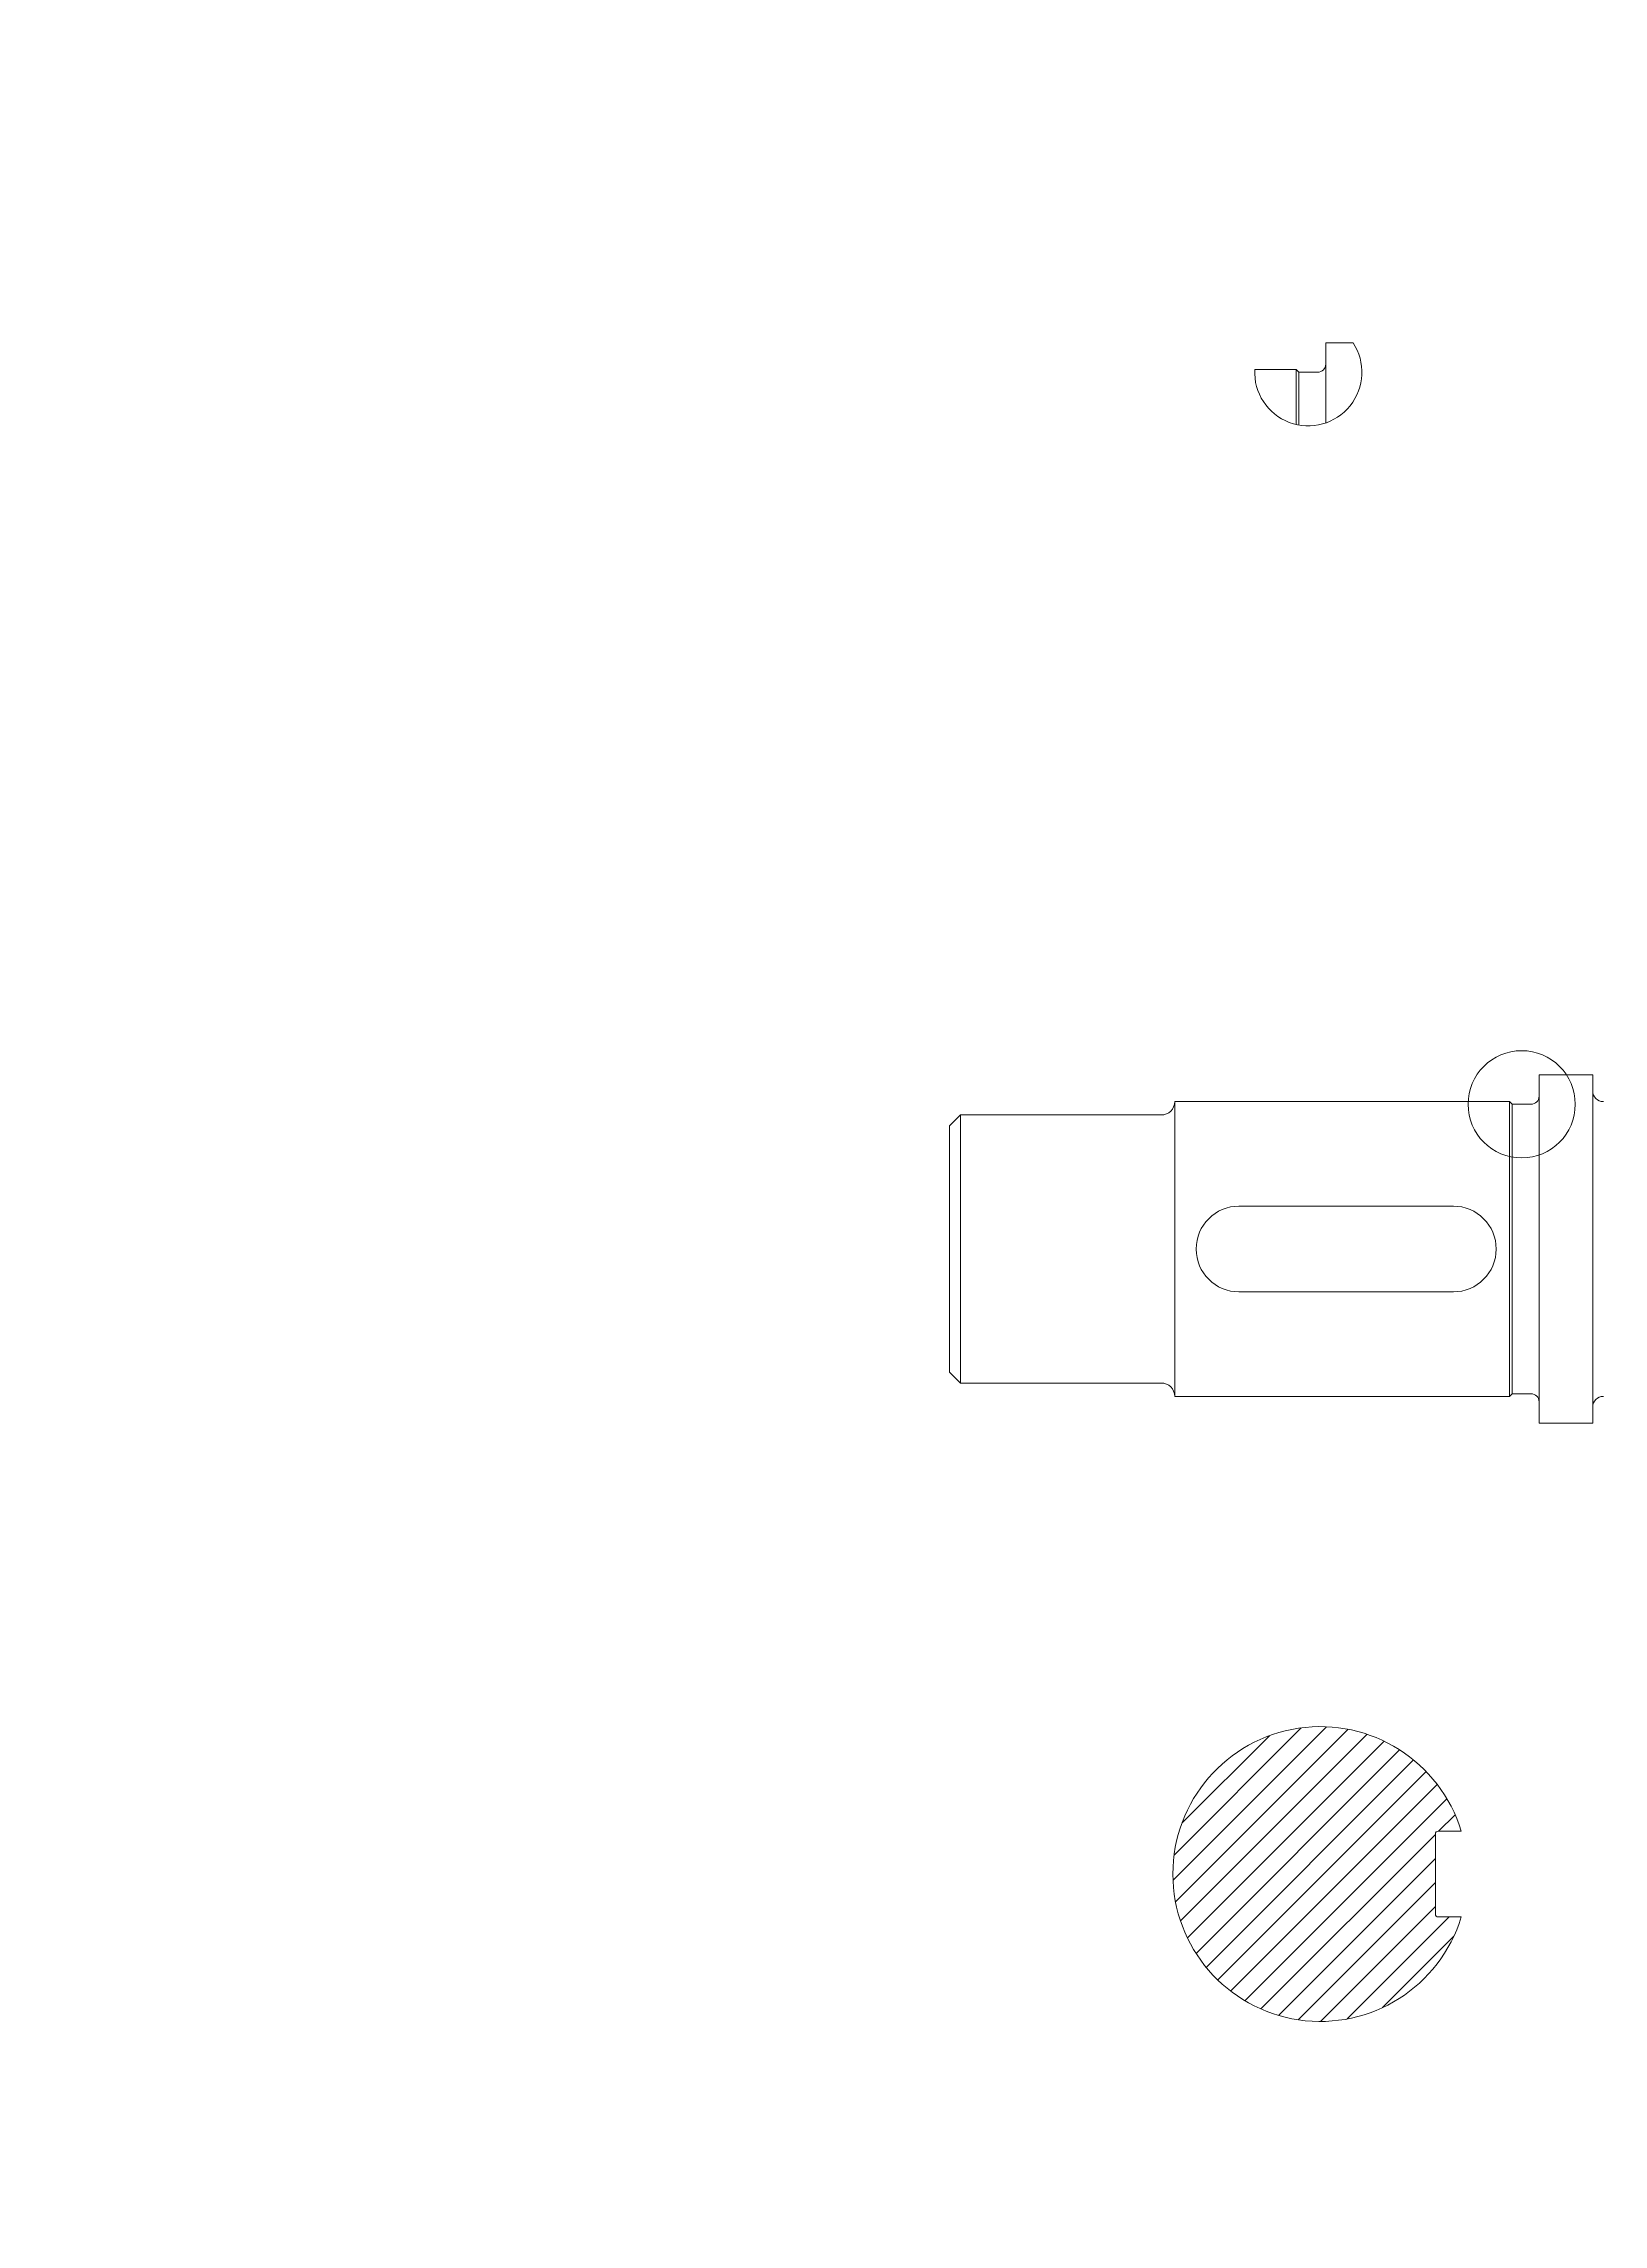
# Model space of a CAD drawing. Header units: millimetres. Extents: x 0 to 589, y 0 to 407.
# Drawn here: x 0 to 291.1, y 0 to 406.9 of the extents above; entities that cross this region are included whole.
import ezdxf
from ezdxf import colors
from ezdxf.entities.mleader import LeaderData, LeaderLine
from ezdxf.math import Vec2, Vec3

# ---------------------------------------------------------------- set-up
doc = ezdxf.new("R2010")
doc.units = ezdxf.units.MM
for name, color, linetype, lineweight in [('contorno', 5, 'Continuous', 20), ('cotas', 7, 'Continuous', 5), ('hachura', 252, 'Continuous', 13)]:
    doc.layers.add(name, color=color, linetype=linetype, lineweight=lineweight)
doc.styles.get("Standard").update_dxf_attribs({"font": 'arial.ttf'})

msp = doc.modelspace()

# ---------------------------------------------------------------- hatches: boundary and pattern name
at = {"layer": 'hachura'}
h = msp.add_hatch(dxfattribs=at)
h.set_pattern_fill('ANSI31', color=256)
h.set_pattern_definition([(45, (-3374.5707, -746.2346), (-2.245064, 2.245064), [])])
h.paths.add_polyline_path([(238.24, 92.86, 0.414214), (210.74, 65.36), (238.24, 65.36)])
h.paths.add_polyline_path([(238.24, 92.86), (238.24, 65.36), (259.74, 65.36), (259.74, 72.86, -0.414214), (260.24, 73.36), (264.55, 73.36, 0.330174)])
h.paths.add_polyline_path([(264.55, 57.36), (260.24, 57.36, -0.414214), (259.74, 57.86), (259.74, 65.36), (238.24, 65.36), (238.24, 37.86, 0.330174)])
h.paths.add_polyline_path([(238.24, 65.36), (210.74, 65.36, 0.414214), (238.24, 37.86)])

# ---------------------------------------------------------------- linework, layer by layer
at = {"layer": 'contorno'}
for p, q in [((239.26, 336.08), (239.26, 351.04)), ((239.26, 351.04), (244.36, 351.04)), ((226.02, 346.04), (233.76, 346.04)), ((233.76, 346.04), (234.26, 345.54)), ((233.76, 346.04), (233.76, 335.8)), ((234.26, 335.69), (234.26, 345.54)), ((234.26, 345.54), (237.76, 345.54)), ((279.08, 181.97), (279.08, 214.47)), ((279.08, 214.47), (289.08, 214.47)), ((289.08, 181.97), (289.08, 214.47)), ((211.08, 209.47), (211.08, 209.47)), ((211.08, 209.47), (273.58, 209.47)), ((211.08, 209.47), (211.08, 181.97)), ((273.58, 209.47), (274.08, 208.97)), ((273.58, 209.47), (273.58, 181.97)), ((274.08, 181.97), (274.08, 208.97)), ((274.08, 208.97), (277.58, 208.97)), ((171.08, 206.97), (169.08, 204.97)), ((169.08, 181.97), (169.08, 204.97)), ((171.08, 206.97), (208.58, 206.97)), ((171.08, 206.97), (171.08, 181.97)), ((223.08, 189.97), (263.08, 189.97)), ((169.08, 181.97), (169.08, 158.97)), ((171.08, 156.97), (171.08, 181.97)), ((211.08, 154.47), (211.08, 181.97)), ((273.58, 154.47), (273.58, 181.97)), ((274.08, 181.97), (274.08, 154.97)), ((279.08, 181.97), (279.08, 149.47)), ((289.08, 181.97), (289.08, 149.47)), ((223.08, 173.97), (263.08, 173.97)), ((171.08, 156.97), (169.08, 158.97)), ((171.08, 156.97), (208.58, 156.97)), ((273.58, 154.47), (274.08, 154.97)), ((274.08, 154.97), (277.58, 154.97)), ((211.08, 154.47), (211.08, 154.47)), ((211.08, 154.47), (273.58, 154.47)), ((279.08, 149.47), (289.08, 149.47)), ((260.24, 73.36), (264.55, 73.36)), ((259.74, 57.86), (259.74, 72.86)), ((260.24, 57.36), (264.55, 57.36))]:
    msp.add_line(p, q, dxfattribs=at)
for centre, radius, start, end in [((237.76, 347.04), 1.5, 270, 0), ((208.58, 209.47), 2.5, 270, 0), ((277.58, 210.47), 1.5, 270, 0), ((291.08, 211.47), 2, 180, 270), ((223.08, 181.97), 8, 90, 270), ((263.08, 181.97), 8, 270, 90), ((208.58, 154.47), 2.5, 0, 90), ((277.58, 153.47), 1.5, 0, 90), ((291.08, 152.47), 2, 90, 180), ((238.24, 65.36), 27.5, 16.9124, 343.0876), ((260.24, 72.86), 0.5, 90, 180), ((260.24, 57.86), 0.5, 180, 270)]:
    msp.add_arc(centre, radius, start, end, dxfattribs=at)
at = {"layer": 'cotas'}
msp.add_circle((275.83, 208.97), 10, dxfattribs=at)
msp.add_arc((236.01, 345.54), 10, 177.134, 33.367, dxfattribs=at)

# ---------------------------------------------------------------- leaders
ml = msp.add_multileader_mtext('Standard', dxfattribs=at)
ml.set_content('', color=256)
ml.set_leader_properties()
ml.build(insert=Vec2(0, 0))
ml.multileader.update_dxf_attribs({"has_dogleg": 0, "dogleg_length": 0, "arrow_head_size": 1.25, "scale": 0.5})
ctx = ml.context
ctx.base_point, ctx.scale, ctx.char_height, ctx.arrow_head_size, ctx.landing_gap_size, ctx.plane_origin = Vec3(95.19, 406.23), 0.5, 1.25, 1.25, 1, Vec3(96.19, 404.08)
notes = []
notes.append((ctx, [(0, (0, 0, 0), (0, 0), (1, 0), 1, [])]))
ctx.mtext.insert, ctx.mtext.width, ctx.mtext.defined_height, ctx.mtext.flow_direction = Vec3(96.19, 406.85), 5.9775, 2.77, 5
for ctx, leaders in notes:
    for number, flags, end, landing, length, lines in leaders:
        leader = LeaderData()
        leader.index, (leader.has_last_leader_line, leader.has_dogleg_vector, leader.attachment_direction) = number, flags
        leader.last_leader_point, leader.dogleg_vector, leader.dogleg_length = Vec3(end), Vec3(landing), length
        for number, points, colour, breaks in lines:
            line = LeaderLine()
            line.index, line.vertices, line.color, line.breaks = number, Vec3.list(points), colors.encode_raw_color(colour), breaks
            leader.lines.append(line)
        ctx.leaders.append(leader)

doc.saveas('drawing.dxf')
